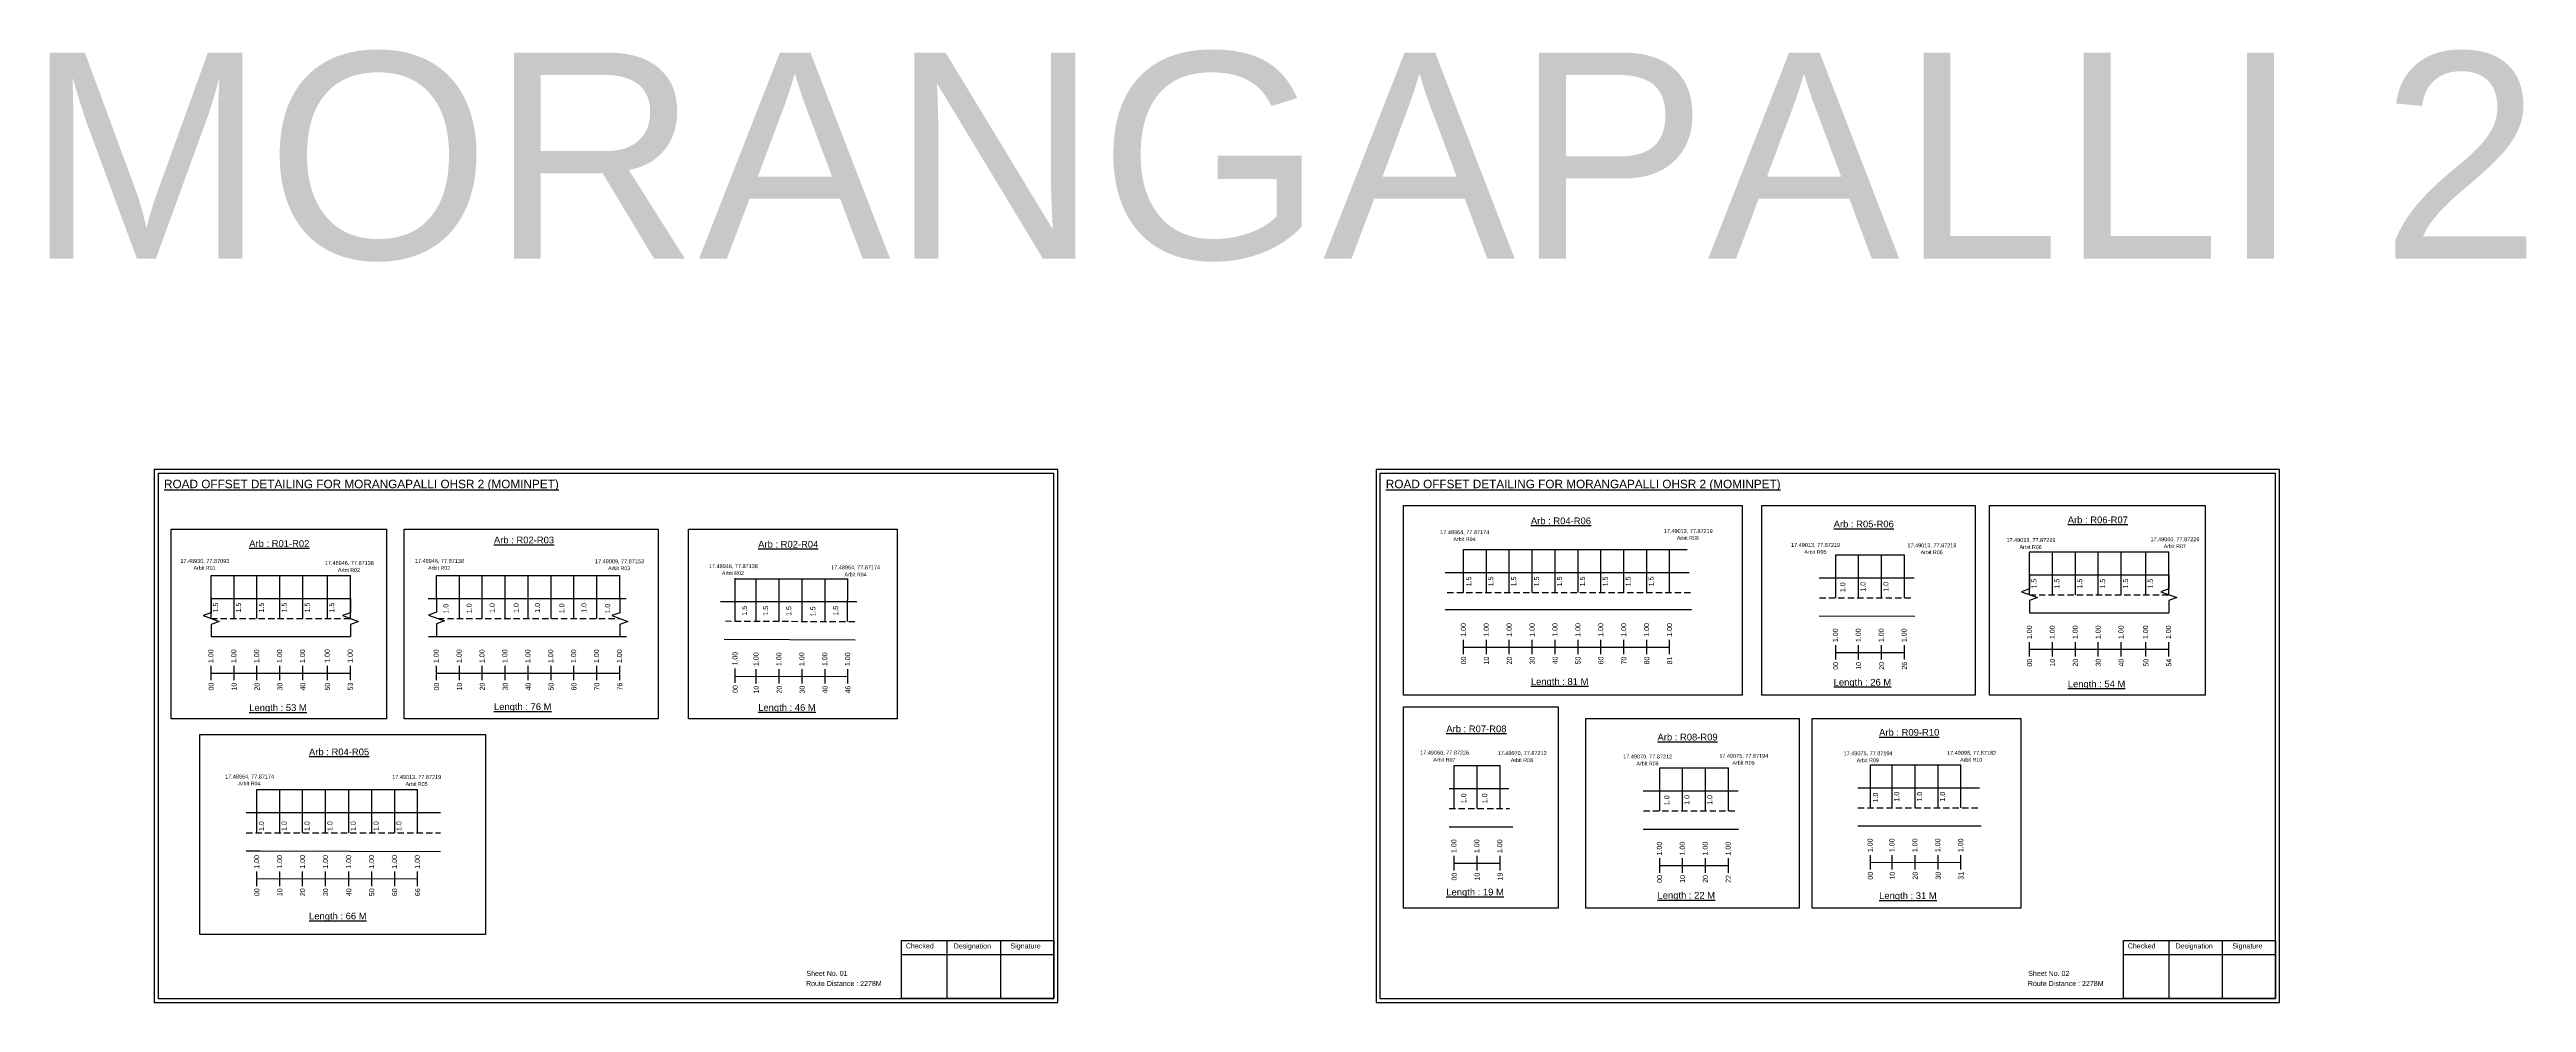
# Model space of a CAD drawing. Header units: inches. Extents: x 2380 to 8136, y 269 to 3641.
# Drawn here: x 2858 to 4329, y 269 to 836 of the extents above; entities that cross this region are included whole.
import ezdxf

# ---------------------------------------------------------------- set-up
doc = ezdxf.new("R2010")
doc.units = ezdxf.units.IN
doc.header["$MEASUREMENT"] = 0
doc.linetypes.add('DASHED2', pattern=[0.375, 0.25, -0.125])
doc.layers.add('PDF_Geometry', color=7, linetype='Continuous')
doc.layers.add('PDF_Text', color=5, linetype='Continuous')
doc.styles.add('PDF Arial', font='arial.ttf')
doc.styles.get("Standard").update_dxf_attribs({"font": 'arial.ttf'})

msp = doc.modelspace()

# ---------------------------------------------------------------- linework, layer by layer
at = {"color": 5}
for p, q in [((3697.5, 538.5), (3830.3, 538.5)), ((3918.5, 535.3), (3959.3, 535.3)), ((4033.6, 537.1), (4116.3, 537.1)), ((2953.9, 523), (3036.6, 523)), ((3087.7, 523), (3196.5, 523)), ((3265.1, 521.1), (3332, 521.1)), ((3692, 410.1), (3719.2, 410.1)), ((3814, 408.7), (3854.8, 408.7)), ((3939.1, 410.5), (3992.9, 410.5)), ((2981, 395.8), (3076.5, 395.8))]:
    msp.add_line(p, q, dxfattribs=at)
for p, q in [((3697.5, 513), (3697.5, 538.5)), ((3711.1, 513), (3711.1, 538.5)), ((3724.7, 513), (3724.7, 538.5)), ((3738.3, 513), (3738.3, 538.5)), ((3751.9, 513), (3751.9, 538.5)), ((3765.5, 513), (3765.5, 538.5)), ((3779.1, 513), (3779.1, 538.5)), ((3792.7, 513), (3792.7, 538.5)), ((3806.3, 513), (3806.3, 538.5)), ((3819.9, 513), (3819.9, 538.5)), ((3918.5, 509.8), (3918.5, 535.3)), ((3932.1, 509.8), (3932.1, 535.3)), ((3945.7, 509.8), (3945.7, 535.3)), ((3959.3, 509.8), (3959.3, 535.3)), ((4033.6, 511.6), (4033.6, 537.1)), ((4047.2, 511.6), (4047.2, 537.1)), ((4060.8, 511.6), (4060.8, 537.1)), ((4074.4, 511.6), (4074.4, 537.1)), ((4088, 511.6), (4088, 537.1)), ((4102.7, 511.6), (4102.7, 537.1)), ((4116.3, 511.6), (4116.3, 537.1)), ((2953.9, 497.5), (2953.9, 523)), ((2967.5, 497.5), (2967.5, 523)), ((2981.1, 497.5), (2981.1, 523)), ((2994.7, 497.5), (2994.7, 523)), ((3008.3, 497.5), (3008.3, 523)), ((3023, 497.5), (3023, 523)), ((3036.6, 497.5), (3036.6, 523)), ((3087.7, 509.3), (3087.7, 523)), ((3101.3, 497.5), (3101.3, 523)), ((3114.9, 497.5), (3114.9, 523)), ((3128.5, 497.5), (3128.5, 523)), ((3142.1, 497.5), (3142.1, 523)), ((3155.7, 497.5), (3155.7, 523)), ((3169.3, 497.5), (3169.3, 523)), ((3182.9, 497.5), (3182.9, 523)), ((3196.5, 509.3), (3196.5, 523)), ((3265.1, 495.9), (3265.1, 521.4)), ((3277.6, 495.8), (3277.6, 521.1)), ((3291.2, 495.8), (3291.2, 521.1)), ((3304.8, 495.8), (3304.8, 521.1)), ((3318.4, 495.6), (3318.4, 521.1)), ((3331.8, 495.6), (3332, 521.1)), ((3686.7, 524.8), (3831.5, 524.8)), ((3908.7, 521.6), (3965.1, 521.6)), ((4033.6, 523.5), (4116.3, 523.5)), ((2953.9, 509.3), (3036.6, 509.3)), ((3082.7, 509.3), (3200.3, 509.4)), ((3337.3, 507.4), (3256.3, 507.4)), ((3832.9, 502.7), (3686.7, 502.7)), ((4033.6, 500.8), (4116.3, 500.8)), ((2953.9, 486.7), (3036.6, 486.7)), ((3082.9, 486.7), (3200.6, 486.7)), ((3908.7, 499), (3965.4, 498.8)), ((3258.5, 485.2), (3336.2, 484.8)), ((3692, 384.5), (3692, 410.1)), ((3705.6, 384.5), (3705.6, 410.1)), ((3719.2, 384.5), (3719.2, 410.1)), ((3814, 383.1), (3814, 408.7)), ((3827.6, 383.1), (3827.6, 408.7)), ((3841.2, 383.1), (3841.2, 408.7)), ((3854.8, 383.1), (3854.8, 408.7)), ((3939.1, 385), (3939.1, 410.5)), ((3952.1, 385), (3952.1, 410.5)), ((3965.7, 385), (3965.7, 410.5)), ((3979.3, 385), (3979.3, 410.5)), ((3992.9, 385), (3992.9, 410.5)), ((2981, 370.2), (2981, 395.8)), ((2994.6, 370.2), (2994.6, 395.8)), ((3008.2, 370.2), (3008.2, 395.8)), ((3021.8, 370.2), (3021.8, 395.8)), ((3035.7, 370.2), (3035.7, 395.8)), ((3049.3, 370.2), (3049.3, 395.8)), ((3062.9, 370.2), (3062.9, 395.8)), ((3076.5, 370.2), (3076.5, 395.8)), ((3689, 396.4), (3724.4, 396.4)), ((3804.1, 395), (3860.6, 395)), ((3931.7, 396.9), (4003.8, 396.9)), ((3090.1, 382.1), (2974.6, 382.1)), ((3689, 373.7), (3726.8, 373.7)), ((3804.1, 372.3), (3860.8, 372.2)), ((3931.7, 374.2), (4004.8, 374.2)), ((2974.6, 359.4), (2982.7, 359.4)), ((2982.7, 359.4), (3090.1, 359.1))]:
    msp.add_line(p, q)
at = {"linetype": 'DASHED2', "ltscale": 15}
for p, q in [((3687.9, 513), (3832.3, 513)), ((3908.8, 509.8), (3965.1, 509.8)), ((4033.6, 511.6), (4116.3, 511.6)), ((2953.9, 497.5), (3036.6, 497.5)), ((3088.5, 497.5), (3196.5, 497.5)), ((3259.2, 496), (3337.5, 495.6)), ((3689, 384.5), (3724.9, 384.5)), ((3804.3, 383.1), (3860.6, 383.1)), ((3931.7, 385), (4004.3, 385)), ((2974.6, 370.2), (3090.1, 370.2))]:
    msp.add_line(p, q, dxfattribs=at)
at = {"color": 217, "true_color": 0x93278f}
for p, q in [((3697.5, 476.3), (3697.5, 484.8)), ((3697.5, 480.5), (3819.9, 480.5)), ((3711.1, 476.3), (3711.1, 484.8)), ((3724.7, 476.3), (3724.7, 484.8)), ((3738.3, 476.3), (3738.3, 484.8)), ((3751.9, 476.3), (3751.9, 484.8)), ((3765.5, 476.3), (3765.5, 484.8)), ((3779.1, 476.3), (3779.1, 484.8)), ((3792.7, 476.3), (3792.7, 484.8)), ((3806.3, 476.3), (3806.3, 484.8)), ((3819.9, 476.3), (3819.9, 484.8)), ((3918.5, 473.1), (3918.5, 481.6)), ((3918.5, 477.3), (3959.3, 477.3)), ((3932.1, 473.1), (3932.1, 481.6)), ((3945.7, 473.1), (3945.7, 481.6)), ((3959.3, 473.1), (3959.3, 481.6)), ((4033.6, 474.9), (4033.6, 483.5)), ((4033.6, 479.2), (4116.3, 479.2)), ((4047.2, 474.9), (4047.2, 483.5)), ((4060.8, 474.9), (4060.8, 483.5)), ((4074.4, 474.9), (4074.4, 483.5)), ((4088, 474.9), (4088, 483.5)), ((4102.7, 474.9), (4102.7, 483.5)), ((4116.3, 474.9), (4116.3, 483.5)), ((2953.9, 460.8), (2953.9, 469.3)), ((2953.9, 465), (3036.6, 465)), ((2967.5, 460.8), (2967.5, 469.3)), ((2981.1, 460.8), (2981.1, 469.3)), ((2994.7, 460.8), (2994.7, 469.3)), ((3008.3, 460.8), (3008.3, 469.3)), ((3023, 460.8), (3023, 469.3)), ((3036.6, 460.8), (3036.6, 469.3)), ((3087.7, 460.8), (3087.7, 469.3)), ((3087.7, 465), (3196.5, 465)), ((3101.3, 460.8), (3101.3, 469.3)), ((3114.9, 460.8), (3114.9, 469.3)), ((3128.5, 460.8), (3128.5, 469.3)), ((3142.1, 460.8), (3142.1, 469.3)), ((3155.7, 460.8), (3155.7, 469.3)), ((3169.3, 460.8), (3169.3, 469.3)), ((3182.9, 460.8), (3182.9, 469.3)), ((3196.5, 460.8), (3196.5, 469.3)), ((3265.1, 459.3), (3265.1, 467.8)), ((3265.1, 463.1), (3332, 463.2)), ((3277.6, 458.9), (3277.6, 467.4)), ((3291.2, 458.9), (3291.2, 467.4)), ((3304.8, 458.9), (3304.8, 467.4)), ((3318.4, 458.9), (3318.4, 467.4)), ((3332, 458.9), (3332, 467.4)), ((3692, 347.8), (3692, 356.4)), ((3705.6, 347.8), (3705.6, 356.4)), ((3719.2, 347.8), (3719.2, 356.4)), ((3814, 346.4), (3814, 355)), ((3827.6, 346.4), (3827.6, 355)), ((3841.2, 346.4), (3841.2, 355)), ((3854.8, 346.4), (3854.8, 355)), ((3939.1, 348.3), (3939.1, 356.8)), ((3952.1, 348.3), (3952.1, 356.8)), ((3965.7, 348.3), (3965.7, 356.8)), ((3979.3, 348.3), (3979.3, 356.8)), ((3992.9, 348.3), (3992.9, 356.8)), ((2981, 338.5), (2981, 347.1)), ((2981, 342.8), (3076.5, 342.9)), ((2994.6, 338.5), (2994.6, 347.1)), ((3008.2, 338.5), (3008.2, 347.1)), ((3021.8, 338.5), (3021.8, 347.1)), ((3035.7, 338.5), (3035.7, 347.1)), ((3049.3, 338.5), (3049.3, 347.1)), ((3062.9, 338.5), (3062.9, 347.1)), ((3076.5, 338.5), (3076.5, 347.1)), ((3692, 352.1), (3719.2, 352.1)), ((3814, 350.7), (3854.8, 350.7)), ((3939.1, 352.5), (3992.9, 352.6))]:
    msp.add_line(p, q, dxfattribs=at)
for points in [[(3661.8, 564.6), (3863, 564.6), (3863, 451.9), (3661.8, 451.9)], [(3874.6, 564.6), (4001.4, 564.6), (4001.4, 451.9), (3874.6, 451.9)], [(4009.8, 564.6), (4137.9, 564.6), (4137.9, 451.9), (4009.8, 451.9)], [(2930.1, 550.5), (3058.1, 550.5), (3058.1, 437.8), (2930.1, 437.8)], [(3068.5, 550.5), (3219.3, 550.5), (3219.3, 437.8), (3068.5, 437.8)], [(3237.4, 550.5), (3361.2, 550.5), (3361.2, 437.8), (3237.4, 437.8)], [(3661.8, 444.9), (3753.7, 444.9), (3753.7, 325.3), (3661.8, 325.3)], [(2947.1, 428.6), (3116.7, 428.6), (3116.7, 309.8), (2947.1, 309.8)], [(3770.1, 438), (3896.8, 438), (3896.8, 325.3), (3770.1, 325.3)], [(3904.6, 438), (4028.4, 438), (4028.4, 325.3), (3904.6, 325.3)]]:
    msp.add_lwpolyline(points, close=True)
at = {"linetype": 'Continuous'}
for points in [[(4033.6, 523.5), (4033.6, 515.1), (4028.9, 513.3), (4038.4, 509.9), (4033.6, 508.1), (4033.6, 500.8)], [(4116.3, 523.5), (4116.3, 515.1), (4111.5, 513.3), (4121, 509.9), (4116.3, 508.1), (4116.3, 500.8)], [(2953.9, 509.3), (2953.9, 500.9), (2949.2, 499.2), (2958.7, 495.7), (2953.9, 494), (2953.9, 486.7)], [(3036.6, 509.3), (3036.6, 500.9), (3031.8, 499.2), (3041.3, 495.7), (3036.6, 494), (3036.6, 486.7)], [(3087.7, 509.6), (3087.7, 501.2), (3082.9, 499.5), (3092.4, 496), (3087.7, 494.3), (3087.7, 486.9)], [(3196.5, 509.3), (3196.5, 500.9), (3191.8, 499.2), (3201.3, 495.7), (3196.5, 494), (3196.5, 486.7)]]:
    msp.add_lwpolyline(points, dxfattribs=at)
at = {"layer": 'PDF_Geometry'}
for points in [[(2920.1, 586), (2920.1, 269.3), (3456.6, 269.3), (3456.6, 586)], [(2922.5, 583.7), (2922.5, 271.7), (3454.2, 271.7), (3454.2, 583.7)], [(3645.6, 586), (3645.6, 269.3), (4182.1, 269.3), (4182.1, 586)], [(3647.9, 583.7), (3647.9, 271.7), (4179.7, 271.7), (4179.7, 583.7)]]:
    msp.add_lwpolyline(points, close=True, dxfattribs=at)
at = {"layer": 'PDF_Geometry', "color": 242, "true_color": 0xcc1f26}
for points in [[(3454.2, 271.6), (3363.8, 271.6), (3363.8, 306.2), (3454.2, 306.2)], [(4179.7, 271.6), (4089.3, 271.6), (4089.3, 306.2), (4179.7, 306.2)]]:
    msp.add_lwpolyline(points, close=True, dxfattribs=at)
for points in [[(3363.8, 297.9), (3454.2, 297.9)], [(3390.8, 306.2), (3390.8, 271.6)], [(3422.5, 306.2), (3422.5, 271.6)], [(4089.3, 297.9), (4179.7, 297.9)], [(4116.3, 306.2), (4116.3, 271.6)], [(4148, 306.2), (4148, 271.6)]]:
    msp.add_lwpolyline(points, dxfattribs=at)

# ---------------------------------------------------------------- texts
for s, height, p in [('MORANGAPALLI 2', 122.535, (2843.9, 711.2)), ('Sheet No. 01', 3, (3307.3, 285.1)), ('Route Distance : 2278M', 3, (3307.1, 279.1)), ('Sheet No. 02', 3, (4032.8, 285.1)), ('Route Distance : 2278M', 3, (4032.6, 279.1))]:
    msp.add_text(s, height=height).set_placement(p)
at = {"color": 242, "true_color": 0xcd2027}
for s, height, p in [('%%UROAD OFFSET DETAILING FOR MORANGAPALLI OHSR 2 (MOMINPET)', 5, (2925.9, 574.9)), ('%%UROAD OFFSET DETAILING FOR MORANGAPALLI OHSR 2 (MOMINPET)', 5, (3651.4, 574.9)), ('%%UArb : R01-R02', 4, (2976.5, 540)), ('%%UArb : R02-R03', 4, (3121.8, 542.1)), ('%%UArb : R04-R06', 4, (3737.5, 553.5)), ('%%UArb : R05-R06', 4, (3917.3, 551.6)), ('%%UArb : R06-R07', 4, (4056.3, 554.1)), ('%%UArb : R02-R04', 4, (3278.7, 539.6)), ('%%ULength : 81 M', 4, (3737.5, 458)), ('%%ULength : 26 M', 4, (3917.3, 457.6)), ('%%ULength : 54 M', 4, (4056.3, 456.6)), ('%%ULength : 53 M', 4, (2976.5, 442.5)), ('%%ULength : 76 M', 4, (3121.8, 443.1)), ('%%ULength : 46 M', 4, (3278.7, 442.6)), ('%%UArb : R07-R08', 4, (3687.3, 429.9)), ('%%UArb : R08-R09', 4, (3812.7, 425)), ('%%UArb : R09-R10', 4, (3944.3, 427.8)), ('%%UArb : R04-R05', 4, (3012, 416.2)), ('%%ULength : 19 M', 4, (3687.3, 332.9)), ('%%ULength : 22 M', 4, (3812.7, 331)), ('%%ULength : 31 M', 4, (3944.3, 330.8)), ('%%ULength : 66 M', 4, (3012, 318.7))]:
    msp.add_text(s, height=height, dxfattribs=at).set_placement(p)
at = {"color": 5}
for s, height, p in [('17.48964, 77.87174', 2.34, (3683.7, 547.6)), ('Arbit R04', 2.25, (3691.5, 543.5)), ('17.49013, 77.87219', 2.34, (3816.4, 548.3)), ('Arbit R06', 2.25, (3824.2, 544.2)), ('17.49013, 77.87219', 2.34, (4019.9, 542.9)), ('17.49060, 77.87226', 2.34, (4105.4, 543.4)), ('17.48930, 77.87093', 2.34, (2935.6, 530.5)), ('17.48946, 77.87138', 2.34, (3021.4, 529.3)), ('17.48946, 77.87138', 2.34, (3074.9, 530.5)), ('17.49009, 77.87153', 2.34, (3181.8, 530.3)), ('17.48946, 77.87138', 2.34, (3249.4, 527.4)), ('17.49013, 77.87219', 2.34, (3892, 540)), ('Arbit R05', 2.25, (3899.9, 535.9)), ('17.49013, 77.87219', 2.34, (3961.1, 539.8)), ('Arbit R06', 2.25, (3968.9, 535.7)), ('Arbit R06', 2.25, (4027.7, 538.8)), ('Arbit R07', 2.25, (4113.3, 539.3)), ('Arbit R01', 2.25, (2943.4, 526.4)), ('Arbit R02', 2.25, (3029.2, 525.2)), ('Arbit R02', 2.25, (3082.7, 526.4)), ('Arbit R03', 2.25, (3189.6, 526.2)), ('Arbit R02', 2.25, (3257.2, 523.3)), ('17.48964, 77.87174', 2.34, (3322, 526.7)), ('Arbit R04', 2.25, (3329.9, 522.5)), ('17.49060, 77.87226', 2.34, (3671.8, 416.6)), ('Arbit R07', 2.25, (3679.6, 412.4)), ('17.49070, 77.87212', 2.34, (3717.8, 416.3)), ('Arbit R08', 2.25, (3725.6, 412.2)), ('17.49070, 77.87212', 2.34, (3792.3, 414.3)), ('Arbit R08', 2.25, (3800.2, 410.2)), ('17.49075, 77.87194', 2.34, (3849.4, 414.7)), ('Arbit R09', 2.25, (3857.2, 410.6)), ('17.49075, 77.87194', 2.34, (3923.2, 416.2)), ('Arbit R09', 2.25, (3931, 412.1)), ('17.49098, 77.87182', 2.34, (3984.6, 416.5)), ('Arbit R10', 2.25, (3992.4, 412.4)), ('17.48964, 77.87174', 2.34, (2962.2, 402.4)), ('Arbit R04', 2.25, (2970, 398.3)), ('17.49013, 77.87219', 2.34, (3061.4, 402.1)), ('Arbit R05', 2.25, (3069.3, 398))]:
    msp.add_text(s, height=height, dxfattribs=at).set_placement(p)
for s, p in [('1.5', (3702.1, 516.6)), ('1.5', (3715.2, 516.6)), ('1.5', (3728.8, 516.6)), ('1.5', (3742.4, 516.6)), ('1.5', (3756, 516.6)), ('1.5', (3769.6, 516.6)), ('1.5', (3783.2, 516.6)), ('1.5', (3796.8, 516.6)), ('1.5', (3810.4, 516.6)), ('1.0', (3924.2, 513.1)), ('1.0', (3936.2, 513.4)), ('1.0', (3949.8, 513.4)), ('1.5', (4037.7, 515.3)), ('1.5', (4051.3, 515.3)), ('1.5', (4064.9, 515.3)), ('1.5', (4078.5, 515.3)), ('1.5', (4092.1, 515.3)), ('1.5', (4106.8, 515.3)), ('1.5', (2958, 501.1)), ('1.5', (2971.6, 501.1)), ('1.5', (2985.2, 501.1)), ('1.5', (2998.8, 501.1)), ('1.5', (3012.4, 501.1)), ('1.5', (3027, 501.1)), ('1.0', (3094.8, 500.4)), ('1.0', (3108.6, 500.6)), ('1.0', (3122.2, 500.8)), ('1.0', (3136.5, 500.8)), ('1.0', (3149.1, 500.9)), ('1.0', (3163.6, 500.6)), ('1.0', (3176.7, 500.9)), ('1.0', (3190.8, 500.4)), ('1.5', (3272, 499.2)), ('1.5', (3284.6, 499.2)), ('1.5', (3298.4, 499)), ('1.5', (3312.7, 498.8)), ('1.5', (3326.2, 499.2)), ('1.0', (3699.1, 387.7)), ('1.0', (3711.6, 387.7)), ('1.0', (3819.7, 386.5)), ('1.0', (3831.6, 386.8)), ('1.0', (3845.2, 386.8)), ('1.0', (3943.7, 388.2)), ('1.0', (3956.2, 388.7)), ('1.0', (3969.8, 388.7)), ('1.0', (3983.4, 388.7)), ('1.0', (2985.2, 371.2)), ('1.0', (2998.7, 371.2)), ('1.0', (3012.3, 371.2)), ('1.0', (3025.9, 371.2)), ('1.0', (3039.7, 371.2)), ('1.0', (3053.3, 371.2)), ('1.0', (3066.9, 371.2))]:
    msp.add_text(s, height=3, rotation=90).set_placement(p)
at = {"color": 217, "true_color": 0x93278f}
for s, p in [('1.00', (3698.9, 486.6)), ('1.00', (3712.5, 486.6)), ('1.00', (3726.1, 486.6)), ('1.00', (3739.7, 486.6)), ('1.00', (3753.3, 486.6)), ('1.00', (3766.9, 486.6)), ('1.00', (3780.5, 486.6)), ('1.00', (3794.1, 486.6)), ('1.00', (3807.7, 486.6)), ('1.00', (3821.3, 486.6)), ('1.00', (3919.8, 483.4)), ('1.00', (3933.4, 483.4)), ('1.00', (3947, 483.4)), ('1.00', (3960.6, 483.4)), ('1.00', (4035, 485.2)), ('1.00', (4048.6, 485.2)), ('1.00', (4062.2, 485.2)), ('1.00', (4075.8, 485.2)), ('1.00', (4089.4, 485.2)), ('1.00', (4104, 485.2)), ('1.00', (4117.6, 485.2)), ('1.00', (2955.2, 471)), ('1.00', (2968.8, 471)), ('1.00', (2982.4, 471)), ('1.00', (2996, 471)), ('1.00', (3009.6, 471)), ('1.00', (3024.3, 471.1)), ('1.00', (3037.9, 471.1)), ('1.00', (3089, 471)), ('1.00', (3102.6, 471)), ('1.00', (3116.2, 471)), ('1.00', (3129.8, 471)), ('1.00', (3143.4, 471)), ('1.00', (3157, 471)), ('1.00', (3170.6, 471)), ('1.00', (3184.2, 471)), ('1.00', (3197.8, 471)), ('1.00', (3266.4, 469.6)), ('1.00', (3278.9, 469.2)), ('1.00', (3292.5, 469.2)), ('1.00', (3306.1, 469.2)), ('1.00', (3319.7, 469.2)), ('1.00', (3333.3, 469.2)), ('00', (3699, 470.2)), ('10', (3712.6, 470.2)), ('20', (3726.2, 470.2)), ('30', (3739.8, 470.2)), ('40', (3753.4, 470.2)), ('50', (3767, 470.2)), ('60', (3780.6, 470.2)), ('70', (3794.2, 470.2)), ('80', (3807.8, 470.2)), ('81', (3821.4, 470.2)), ('00', (3920, 467)), ('10', (3933.6, 467)), ('20', (3947.2, 467)), ('26', (3960.8, 467)), ('00', (4035.1, 468.9)), ('10', (4048.7, 468.9)), ('20', (4062.3, 468.9)), ('30', (4075.9, 468.9)), ('40', (4089.5, 468.9)), ('50', (4104.2, 468.9)), ('54', (4117.8, 468.9)), ('00', (2955.4, 454.7)), ('10', (2969, 454.7)), ('20', (2982.6, 454.7)), ('30', (2996.2, 454.7)), ('40', (3009.8, 454.7)), ('50', (3024.4, 454.7)), ('53', (3038, 454.7)), ('00', (3089.2, 454.7)), ('10', (3102.8, 454.7)), ('20', (3116.4, 454.7)), ('30', (3130, 454.7)), ('40', (3143.6, 454.7)), ('50', (3157.2, 454.7)), ('60', (3170.8, 454.7)), ('70', (3184.4, 454.7)), ('76', (3198, 454.7)), ('00', (3266.6, 453.2)), ('10', (3279.1, 452.9)), ('20', (3292.7, 452.9)), ('30', (3306.3, 452.9)), ('40', (3319.9, 452.9)), ('46', (3333.5, 452.9)), ('1.00', (2982.4, 348.8)), ('1.00', (2996, 348.8)), ('1.00', (3009.6, 348.8)), ('1.00', (3023.2, 348.8)), ('1.00', (3037, 348.8)), ('1.00', (3050.6, 348.8)), ('1.00', (3064.2, 348.8)), ('1.00', (3077.8, 348.8)), ('1.00', (3693.3, 358.1)), ('1.00', (3706.9, 358.1)), ('1.00', (3720.5, 358.1)), ('1.00', (3815.3, 356.7)), ('1.00', (3828.9, 356.7)), ('1.00', (3842.5, 356.7)), ('1.00', (3856.1, 356.7)), ('1.00', (3940.4, 358.6)), ('1.00', (3953.4, 358.6)), ('1.00', (3967, 358.6)), ('1.00', (3980.6, 358.6)), ('1.00', (3994.2, 358.6)), ('00', (3693.5, 341.8)), ('10', (3707.1, 341.8)), ('19', (3720.7, 341.8)), ('00', (3815.4, 340.4)), ('10', (3829, 340.4)), ('20', (3842.6, 340.4)), ('22', (3856.2, 340.4)), ('00', (3940.6, 342.3)), ('10', (3953.6, 342.3)), ('20', (3967.2, 342.3)), ('30', (3980.8, 342.3)), ('31', (3994.4, 342.3)), ('00', (2982.5, 332.5)), ('10', (2996.1, 332.5)), ('20', (3009.7, 332.5)), ('30', (3023.3, 332.5)), ('40', (3037.1, 332.5)), ('50', (3050.7, 332.5)), ('60', (3064.3, 332.5)), ('66', (3077.9, 332.5))]:
    msp.add_text(s, height=3, rotation=90, dxfattribs=at).set_placement(p)
at = {"layer": 'PDF_Text', "color": 7, "attachment_point": 7, "style": 'PDF Arial'}
for s, insert, char_height in [('Checked', (3366.4, 301.4), 3), ('Designation', (3394.8, 300.5), 3.001), ('Signature', (3428.5, 300.5), 3), ('Checked', (4091.9, 301.4), 3), ('Designation', (4120.3, 300.5), 3.001), ('Signature', (4154, 300.5), 3)]:
    msp.add_mtext(s, dxfattribs=dict(at, insert=insert, char_height=char_height))

doc.saveas('drawing.dxf')
